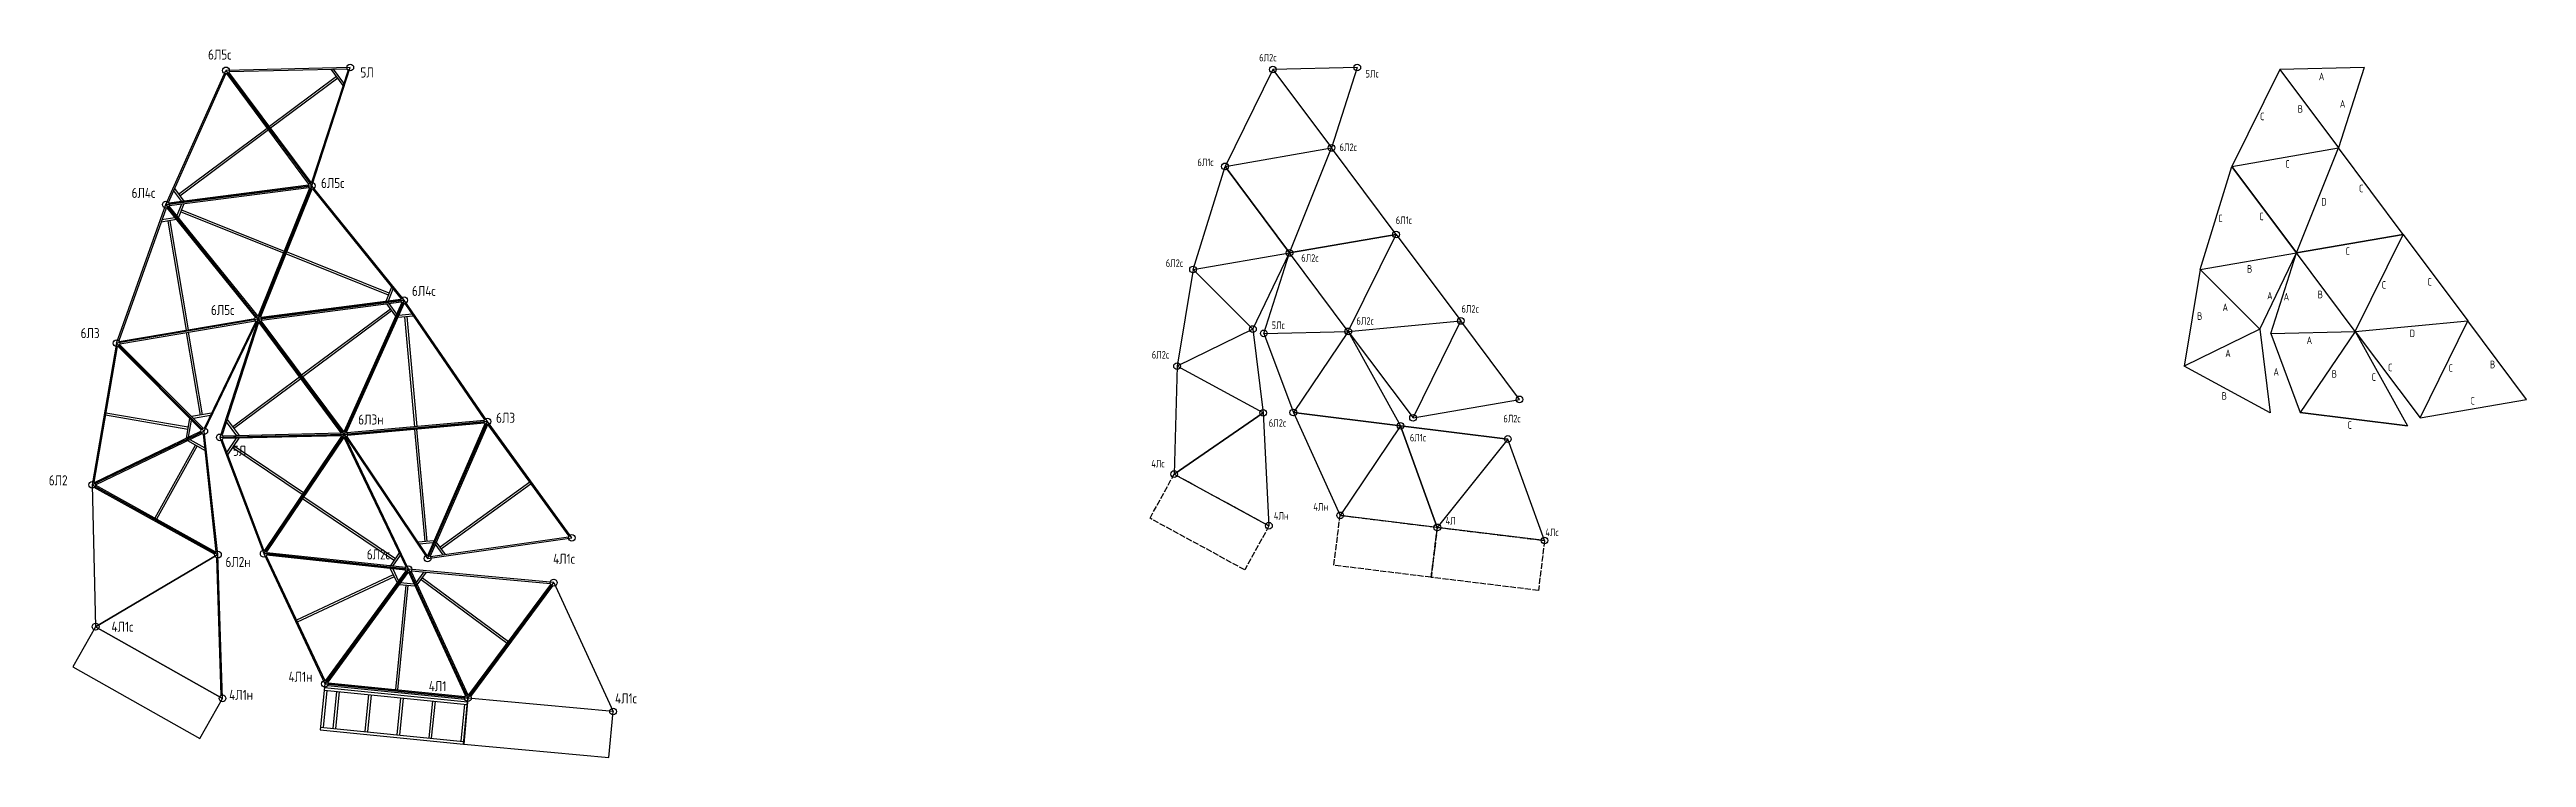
# Model space of a CAD drawing. Header units: millimetres. Extents: x -25973 to 65219, y -30391 to 358.
# Drawn here: x -25973 to 23222, y -13709 to 358 of the extents above; entities that cross this region are included whole.
import ezdxf

# ---------------------------------------------------------------- set-up
doc = ezdxf.new("R2010")
doc.units = ezdxf.units.MM
doc.linetypes.add('ACAD_ISO02W100', pattern=[15, 12, -3])
doc.layers.add('Маркировка', color=3, linetype='Continuous')
doc.layers.add('ОБрешетка', color=7, linetype='Continuous')
doc.styles.add('SPDS', font='SPDS.shx')

msp = doc.modelspace()

# ---------------------------------------------------------------- texts
at = {"layer": 'Маркировка', "ltscale": 100, "style": 'SPDS'}
for s, height, p in [('6Л5с', 200, (-22824.6, 158.1)), ('5Л', 200, (-19798.8, -198.4)), ('6Л2с', 150, (-1947.7, 122.2)), ('5Лс', 150, (164.5, -198.4)), ('А', 150, (19097.8, -252.3)), ('С', 150, (17935.1, -1046.6)), ('В', 150, (18679.9, -898.1)), ('А', 150, (19515.2, -795.7)), ('6Л1с', 150, (-3174.9, -1957.7)), ('6Л2с', 150, (-351.7, -1658.5)), ('С', 150, (18434.8, -1989.4)), ('6Л4с', 200, (-24343.2, -2590.1)), ('6Л5с', 200, (-20581.1, -2394.6)), ('С', 150, (19900.1, -2477.6)), ('С', 150, (17104.2, -3072.5)), ('С', 150, (17918.2, -3033.2)), ('D', 150, (19147.1, -2742.8)), ('6Л1с', 150, (763.7, -3108.3)), ('6Л2с', 150, (-3803.4, -3961.4)), ('6Л2с', 150, (-1112.5, -3859.3)), ('В', 150, (17672.7, -4076)), ('С', 150, (19630.6, -3723.5)), ('6Л4с', 200, (-18774.6, -4537.7)), ('С', 150, (20350.5, -4394.3)), ('С', 150, (21260, -4332.6)), ('6Л5с', 200, (-22766.8, -4917.1)), ('6Л2с', 150, (2070.1, -4870.3)), ('В', 150, (16681.4, -5013.5)), ('А', 150, (17184.8, -4839.7)), ('А', 150, (18070.5, -4607.5)), ('А', 150, (18398.8, -4628.4)), ('В', 150, (19075.9, -4584.5)), ('6Л3', 200, (-25355.3, -5377.1)), ('5Лс', 150, (-1701.1, -5195.3)), ('6Л2с', 150, (-16.6, -5109.9)), ('А', 150, (18855.7, -5494.2)), ('D', 150, (20901.9, -5356.2)), ('6Л2с', 150, (-4081.2, -5782.8)), ('А', 150, (17239.4, -5753.2)), ('С', 150, (20475.3, -6034.6)), ('С', 150, (21676.8, -6045.9)), ('В', 150, (22498.2, -5975.1)), ('А', 150, (18196, -6121.4)), ('В', 150, (19354.2, -6163.4)), ('С', 150, (20149.6, -6225.4)), ('6Л3', 200, (-17104.2, -7059.5)), ('В', 150, (17167.8, -6600.3)), ('С', 150, (22114.7, -6696.8)), ('6Л3н', 200, (-19842.3, -7094)), ('6Л2с', 150, (-1757.4, -7137.7)), ('6Л1с', 150, (1045.2, -7429.5)), ('6Л2с', 150, (2901.5, -7050.3)), ('С', 150, (19672.4, -7179.5)), ('5Л', 200, (-22329.5, -7715.6)), ('4Лс', 150, (-4091.2, -7945.3)), ('6Л2', 200, (-25988, -8302)), ('4Лн', 150, (-1657.5, -8983.1)), ('4Лн', 150, (-872.9, -8804.7)), ('4Л', 150, (1755.5, -9081)), ('4Лс', 150, (3735.5, -9309.8)), ('6Л2н', 200, (-22479, -9923.3)), ('6Л2с', 200, (-19671.9, -9773.9)), ('4Л1с', 200, (-15971.6, -9861.5)), ('4Л1с', 200, (-24742.6, -11212.2)), ('4Л1н', 200, (-21226.7, -12206)), ('4Л1', 200, (-18440.8, -12391.8)), ('4Л1н', 200, (-22405.5, -12564.6)), ('4Л1с', 200, (-14740.9, -12636.1))]:
    msp.add_text(s, height=height, dxfattribs=at).set_placement(p)

# ---------------------------------------------------------------- linework, layer by layer
at = {"color": 5, "ltscale": 100}
for p, q in [((-22468.7, -56.9), (-20763.1, -2348.5)), ((-21827.2, -4999.6, 0), (-24643.9, -5476.1, 0))]:
    msp.add_line(p, q, dxfattribs=at)
at = {"color": 1, "ltscale": 100}
for p, q in [((-1677.9, -39.4), (-2626.9, -1963.7)), ((18322.1, -39.4), (17373.1, -1963.7)), ((-3262.1, -4013), (-2626.9, -1963.7)), ((-2626.9, -1963.7), (-512.7, -1598.1)), ((-2626.9, -1963.7), (-1344.2, -3683.6)), ((769.9, -3318), (-512.7, -1598.1)), ((16737.9, -4013), (17373.1, -1963.7)), ((17373.1, -1963.7), (19487.3, -1598.1)), ((17373.1, -1963.7), (18655.8, -3683.6)), ((20769.9, -3318), (19487.3, -1598.1)), ((769.9, -3318), (-1344.2, -3683.6)), ((-179.1, -5242.2), (769.9, -3318)), ((769.9, -3318), (2056.4, -5035)), ((20769.9, -3318), (18655.8, -3683.6)), ((19820.9, -5242.2), (20769.9, -3318)), ((20769.9, -3318), (22056.4, -5035)), ((-179.1, -5242.2), (859.3, -7119.7)), ((-179.1, -5242.2), (1107.4, -6959.2)), ((1107.4, -6959.2), (2056.4, -5035)), ((19820.9, -5242.2), (20859.3, -7119.7)), ((19820.9, -5242.2), (21107.4, -6959.2)), ((21107.4, -6959.2), (22056.4, -5035)), ((-3579.6, -5932.9), (-3637.8, -8077.7)), ((-3637.8, -8077.7), (-1869.8, -6862.2)), ((859.3, -7119.7), (-1269.7, -6853.9)), ((20859.3, -7119.7), (18730.3, -6853.9)), ((859.3, -7119.7), (-341.2, -8898)), ((1590.1, -9137), (859.3, -7119.7)), ((859.3, -7119.7), (1590.1, -9137)), ((859.3, -7119.7), (2988.9, -7380.8)), ((3719.7, -9398), (2988.9, -7380.8)), ((-3637.8, -8077.7), (-1753.9, -9104.3)), ((3719.7, -9398), (1590.1, -9137))]:
    msp.add_line(p, q, dxfattribs=at)
at = {"color": 5}
for p, q in [((-1677.9, -39.4), (-512.7, -1598.1)), ((18322.1, -39.4), (19487.3, -1598.1)), ((-3262.1, -4013), (-1344.2, -3683.6)), ((-179.1, -5242.2), (-1344.2, -3683.6)), ((16737.9, -4013), (18655.8, -3683.6)), ((19820.9, -5242.2), (18655.8, -3683.6)), ((-3262.1, -4013), (-3579.6, -5932.9)), ((16737.9, -4013), (16420.4, -5932.9)), ((-179.1, -5242.2), (-1269.7, -6853.9)), ((3221.6, -6593.7), (2056.4, -5035)), ((19820.9, -5242.2), (18730.3, -6853.9)), ((23221.6, -6593.7), (22056.4, -5035)), ((-1869.8, -6862.2), (-3579.6, -5932.9)), ((18130.2, -6862.2), (16420.4, -5932.9)), ((1590.1, -9137), (-341.2, -8898))]:
    msp.add_line(p, q, dxfattribs=at)
at = {"color": 1}
for p, q in [((-1344.2, -3683.6), (-2626.9, -1963.7)), ((18655.8, -3683.6), (17373.1, -1963.7)), ((-1344.2, -3683.6), (769.9, -3318)), ((18655.8, -3683.6), (20769.9, -3318)), ((-1869.8, -6862.2), (-3637.8, -8077.7)), ((-1269.7, -6853.9), (859.3, -7119.7)), ((1107.4, -6959.2), (3221.6, -6593.7)), ((18730.3, -6853.9), (20859.3, -7119.7)), ((21107.4, -6959.2), (23221.6, -6593.7)), ((2988.9, -7380.8), (859.3, -7119.7))]:
    msp.add_line(p, q, dxfattribs=at)
at = {"color": 3}
for p, q in [((-1344.2, -3683.6), (-512.7, -1598.1)), ((18655.8, -3683.6), (19487.3, -1598.1)), ((-179.1, -5242.2), (2056.4, -5035)), ((19820.9, -5242.2), (22056.4, -5035)), ((-1869.8, -6862.2), (-1753.9, -9104.3)), ((-1269.7, -6853.9), (-341.2, -8898)), ((2988.9, -7380.8), (1590.1, -9137))]:
    msp.add_line(p, q, dxfattribs=at)
at = {"color": 5, "ltscale": 100, "extrusion": (0.291666, 0.449431, 0.844359)}
msp.add_line((-21827.2, -4999.6, 0), (-20763.1, -2348.5, 0), dxfattribs=at)
at = {"color": 5, "ltscale": 100, "extrusion": (0.075915, 0.711873, 0.698193)}
msp.add_line((-20121.5, -7291.3, 0), (-21827.2, -4999.6, 0), dxfattribs=at)
at = {"color": 5, "ltscale": 100, "extrusion": (0.505542, 0.776449, 0.376235)}
msp.add_line((-24643.9, -5476.1, 0), (-25126.1, -8291.8, 0), dxfattribs=at)
at = {"color": 5, "ltscale": 100, "extrusion": (0.171557, 0.910503, 0.376235)}
msp.add_line((-21719.8, -9659, 0), (-20121.5, -7291.3, 0), dxfattribs=at)
at = {"color": 5, "ltscale": 100, "extrusion": (-0.070603, 0.777337, 0.62511)}
msp.add_line((-20121.5, -7291.3, 0), (-17276.5, -7032.9, 0), dxfattribs=at)
at = {"color": 5, "ltscale": 100, "extrusion": (0.480191, -0.177014, 0.859117)}
msp.add_line((-15598.5, -9344.7, 0), (-17276.5, -7032.9, 0), dxfattribs=at)
at = {"color": 5, "ltscale": 100, "extrusion": (0.471041, 0.848393, -0.241556)}
msp.add_line((-22628.6, -9678.5, 0), (-25126.1, -8291.8, 0), dxfattribs=at)
at = {"color": 5, "ltscale": 100, "extrusion": (0.306459, -0.07043, 0.949275)}
msp.add_line((-22537.4, -12533.7, 0), (-22628.6, -9678.5, 0), dxfattribs=at)
at = {"color": 5, "ltscale": 100, "extrusion": (0.698748, -0.141747, 0.701184)}
msp.add_line((-21719.8, -9659, 0), (-20505.4, -12244.8, 0), dxfattribs=at)
at = {"color": 5, "ltscale": 100, "extrusion": (0.440828, -0.124868, 0.888864)}
msp.add_line((-17662.9, -12529.2, 0), (-15960.4, -10235.3, 0), dxfattribs=at)
at = {"color": 5, "ltscale": 100, "extrusion": (0.584865, -0.058519, 0.809017)}
msp.add_line((-20505.4, -12244.8, 0), (-17662.9, -12529.2, 0), dxfattribs=at)
at = {"color": 1, "ltscale": 100}
msp.add_lwpolyline([(-20763.1, -2348.5), (-23660.7, -2724.6), (-22468.7, -56.9), (-20763.1, -2348.5)], dxfattribs=at)
at = {"color": 2, "ltscale": 100}
msp.add_lwpolyline([(-20000, 0), (-22468.7, -56.9), (-20763.1, -2348.5), (-20000, 0)], dxfattribs=at)
at = {"color": 2}
for points in [[(0, 0), (-1677.9, -39.4)], [(0, 0), (-512.7, -1598.1)], [(20000, 0), (18322.1, -39.4)], [(20000, 0), (19487.3, -1598.1)], [(-2071.7, -5196), (-1344.2, -3683.6)], [(-1857, -5281.7), (-1344.2, -3683.6)], [(17928.3, -5196), (18655.8, -3683.6)], [(18143, -5281.7), (18655.8, -3683.6)], [(-2071.7, -5196), (-3262.1, -4013)], [(17928.3, -5196), (16737.9, -4013)], [(-2071.7, -5196), (-3579.6, -5932.9)], [(-2071.7, -5196), (-1869.8, -6862.2)], [(-1857, -5281.7), (-179.1, -5242.2)], [(-1857, -5281.7), (-1269.7, -6853.9)], [(17928.3, -5196), (16420.4, -5932.9)], [(17928.3, -5196), (18130.2, -6862.2)], [(18143, -5281.7), (19820.9, -5242.2)], [(18143, -5281.7), (18730.3, -6853.9)]]:
    msp.add_lwpolyline(points, dxfattribs=at)
at = {"color": 1, "ltscale": 100, "elevation": 0}
for points in [[(-21827.2, -4999.6), (-23660.7, -2724.6), (-20763.1, -2348.5), (-21827.2, -4999.6)], [(-21827.2, -4999.6), (-18929.6, -4623.5), (-20763.1, -2348.5), (-21827.2, -4999.6)], [(-23660.7, -2724.6), (-21827.2, -4999.6), (-24643.9, -5476.1), (-23660.7, -2724.6)], [(-18929.6, -4623.5), (-21827.2, -4999.6), (-20121.5, -7291.3), (-18929.6, -4623.5)], [(-17276.5, -7032.9), (-18929.6, -4623.5), (-20121.5, -7291.3), (-17276.5, -7032.9)], [(-18842.3, -9969), (-20121.5, -7291.3), (-21719.8, -9659), (-18842.3, -9969)], [(-18463.7, -9752.7), (-17276.5, -7032.9), (-20121.5, -7291.3), (-18463.7, -9752.7)], [(-17276.5, -7032.9), (-18463.7, -9752.7), (-15598.5, -9344.7), (-17276.5, -7032.9)], [(-25056.9, -11109.7), (-22628.6, -9678.5), (-25126.1, -8291.8), (-25056.9, -11109.7)], [(-25056.9, -11109.7), (-22537.4, -12533.7), (-22628.6, -9678.5), (-25056.9, -11109.7)], [(-18842.3, -9969), (-21719.8, -9659), (-20505.4, -12244.8), (-18842.3, -9969)], [(-17662.9, -12529.2), (-18842.3, -9969), (-20505.4, -12244.8), (-17662.9, -12529.2)], [(-15960.4, -10235.3), (-18842.3, -9969), (-17662.9, -12529.2), (-15960.4, -10235.3)], [(-15960.4, -10235.3), (-14781.1, -12795.5), (-17662.9, -12529.2), (-15960.4, -10235.3)]]:
    msp.add_lwpolyline(points, dxfattribs=at)
at = {"color": 2, "ltscale": 100, "elevation": 0}
for points in [[(-22899.5, -7224), (-21827.2, -4999.6), (-24643.9, -5476.1), (-22899.5, -7224)], [(-22590.3, -7348.2), (-20121.5, -7291.3), (-21827.2, -4999.6), (-22590.3, -7348.2)], [(-22899.5, -7224), (-24643.9, -5476.1), (-25126.1, -8291.8), (-22899.5, -7224)], [(-22899.5, -7224), (-25126.1, -8291.8), (-22628.6, -9678.5), (-22899.5, -7224)], [(-22590.3, -7348.2), (-21719.8, -9659), (-20121.5, -7291.3), (-22590.3, -7348.2)]]:
    msp.add_lwpolyline(points, dxfattribs=at)
at = {"color": 1, "linetype": 'ACAD_ISO02W100', "ltscale": 10}
for points in [[(-3637.8, -8077.7), (-1753.9, -9104.3), (-2232.4, -9982.4), (-4116.4, -8955.8)], [(1590.1, -9137), (3719.7, -9398), (3598, -10390.6), (1468.4, -10129.5)]]:
    msp.add_lwpolyline(points, close=True, dxfattribs=at)
at = {"color": 5, "linetype": 'ACAD_ISO02W100', "ltscale": 10}
msp.add_lwpolyline([(-341.2, -8898), (1590.1, -9137), (1467.3, -10129.4), (-464, -9890.4)], close=True, dxfattribs=at)
at = {"color": 1, "ltscale": 100, "elevation": 0}
for points in [[(-25508.3, -11908.3), (-22988.7, -13332.4), (-22537.4, -12533.7), (-25056.9, -11109.7)], [(-14781.1, -12795.5), (-17662.9, -12529.2), (-17747.3, -13442.7), (-14865.5, -13708.9)]]:
    msp.add_lwpolyline(points, close=True, dxfattribs=at)
at = {"color": 5, "ltscale": 100, "elevation": 0}
msp.add_lwpolyline([(-20596.7, -13157.3), (-17754.2, -13441.7), (-17662.9, -12529.2), (-20505.4, -12244.8)], close=True, dxfattribs=at)
at = {"layer": 'Маркировка', "ltscale": 100}
for centre in [(-22468.7, -56.9), (-20000, 0), (-1677.9, -39.4), (0, 0), (-2626.9, -1963.7), (-512.7, -1598.1), (-20763.1, -2348.5, 0), (-23660.7, -2724.6, 0), (769.9, -3318), (-1344.2, -3683.6), (-3262.1, -4013), (-18929.6, -4623.5, 0), (-24643.9, -5476.1, 0), (-21827.2, -4999.6, 0), (-2071.7, -5196), (-1857, -5281.7), (-179.1, -5242.2), (2056.4, -5035), (-3579.6, -5932.9), (-1869.8, -6862.2), (-1269.7, -6853.9), (3221.6, -6593.7), (-22899.5, -7224, 0), (-22590.3, -7348.2, 0), (-20121.5, -7291.3, 0), (-17276.5, -7032.9, 0), (859.3, -7119.7), (1107.4, -6959.2), (2988.9, -7380.8), (-25126.1, -8291.8, 0), (-3637.8, -8077.7), (-341.2, -8898), (-15598.5, -9344.7, 0), (-1753.9, -9104.3), (1590.1, -9137), (3719.7, -9398), (-22628.6, -9678.5, 0), (-21719.8, -9659, 0), (-18463.7, -9752.7, 0), (-18842.3, -9969, 0), (-15960.4, -10235.3, 0), (-25056.9, -11109.7, 0), (-20505.4, -12244.8, 0), (-22537.4, -12533.7, 0), (-17662.9, -12529.2, 0), (-14781.1, -12795.5, 0)]:
    msp.add_circle(centre, 66.5, dxfattribs=at)
at = {"layer": 'ОБрешетка', "ltscale": 100, "elevation": 0}
for points in [[(-23612.4, -2679.1), (-22470.4, -123.2)], [(-20274.2, -178.6), (-21607.6, -1171.1)], [(-20249.8, -211.4), (-21583.2, -1203.9)], [(-23410.8, -2513.2), (-21648.6, -1201.6)], [(-23386.5, -2546), (-21624.2, -1234.3)], [(-23603.2, -2691.4), (-20827.1, -2331.1)], [(-23596.6, -2742), (-20820.5, -2381.7)], [(-23509.6, -2449), (-23353.2, -2659)], [(-23490.5, -2406.3), (-23306.8, -2653)], [(-18987.9, -4591.9), (-20744.5, -2412.2)], [(-23657.2, -2790.9), (-24599.2, -5427)], [(-23642.1, -2788.3), (-21885.5, -4968)], [(-23602.4, -2756.3), (-21845.7, -4935.9)], [(-23444.2, -2952.5), (-23346.7, -2709.6)], [(-23414.8, -2989), (-23300.3, -2703.6)], [(-23365.1, -2865.2), (-21326.4, -3683.5)], [(-23349.9, -2827.3), (-21311.2, -3645.6)], [(-23454.6, -3021), (-23757.8, -3072.3)], [(-23483.9, -2984.6), (-23742, -3028.2)], [(-23626.3, -3050.1), (-23259.9, -5216.1)], [(-23586, -3043.3), (-23219.6, -5209.3)], [(-19240.3, -4520.8), (-21279, -3702.5)], [(-19225.1, -4482.9), (-21263.8, -3664.6)], [(-19290, -4644.6), (-19175.4, -4359.2)], [(-19243.6, -4638.6), (-19146.1, -4395.6)], [(-21769.7, -4966.5), (-18993.6, -4606.1)], [(-18993.6, -4606.1), (-21769.7, -4966.4)], [(-21763.2, -5017.1), (-18987, -4656.7)], [(-19203.8, -4802.2), (-20966.1, -6113.8)], [(-19179.4, -4834.9), (-20941.7, -6146.6)], [(-18977.9, -4669), (-20119.8, -7224.9)], [(-20073.2, -7245.7), (-18931.3, -4689.9)], [(-19283.4, -4695.2), (-19099.8, -4941.9)], [(-19237, -4689.2), (-19080.7, -4899.2)], [(-19034.1, -4920), (-18773.4, -4896.3)], [(-18916, -4688.5), (-17332.2, -6996.8)], [(-24587.7, -5440.7), (-21891.8, -4984.7)], [(-24579.2, -5491.1), (-21883.3, -5035)], [(-22974.1, -6905.4), (-23251.4, -5266.4)], [(-22933.9, -6898.6), (-23211.1, -5259.6)], [(-21876.7, -5043.7), (-22895.9, -7157.8)], [(-21821.8, -5065.8), (-22547.1, -7297.8)], [(-20178.6, -7257.4), (-21811.1, -5064)], [(-20137.6, -7226.9), (-21770.1, -5033.5)], [(-19053.2, -4962.7), (-18746.9, -4934.9)], [(-18920.4, -4950.7), (-18721.7, -7138.5)], [(-18879.7, -4947), (-18681, -7134.8)], [(-24629, -5540.8), (-25090.6, -8235.7)], [(-24618.7, -5537.5), (-22960.9, -7198.7)], [(-24582.5, -5501.4), (-22924.7, -7162.6)], [(-22340.4, -7136.8), (-21007, -6144.3)], [(-22316.1, -7169.5), (-20982.6, -6177.1)], [(-23218, -7148.8), (-24856.4, -6868.1)], [(-22756.5, -6868.6), (-23151.5, -6935.4)], [(-25081.9, -8242.3), (-22965.8, -7227.5)], [(-25059.9, -8288.3), (-22943.7, -7273.5)], [(-23224.9, -7189), (-24863.3, -6908.4)], [(-23255.3, -7366.3), (-23187.6, -6971.4)], [(-23210.2, -7344.7), (-23152.3, -7006.9)], [(-22778.2, -6913.7), (-23116.2, -6970.8)], [(-22660.6, -9620.4), (-22918.2, -7287.7)], [(-20183.3, -7267.2), (-22529.6, -7321.2)], [(-20182.2, -7318.2), (-22528.4, -7372.3)], [(-22463.3, -7040.1), (-22258.7, -7315)], [(-22449.3, -7650.1), (-22257.5, -7366)], [(-22447.8, -6992.5), (-22208.6, -7313.8)], [(-22431.6, -7696.9), (-22207.5, -7364.9)], [(-20176.9, -7327.7), (-21706.7, -9594)], [(-20134.6, -7356.3), (-21664.4, -9622.5)], [(-20118.2, -7357.5), (-18891.7, -9924.8)], [(-18476.8, -9687.6), (-20066.2, -7327.8)], [(-17339.8, -7013), (-20062.8, -7260.3)], [(-17335.2, -7063.8), (-20058.2, -7311.1)], [(-18514.6, -9418.2), (-18717.1, -7189.3)], [(-18474, -9414.5), (-18676.4, -7185.6)], [(-17324.4, -7078.8), (-18462.6, -9686.3)], [(-17277.7, -7099.2), (-18415.9, -9706.8)], [(-15655.1, -9310.2), (-17261.2, -7097.4)], [(-23075.9, -7499.7), (-23882.8, -8952.9)], [(-23040.2, -7519.5), (-23847.1, -8972.7)], [(-23233.2, -7412.3), (-22882.9, -7606.8)], [(-23188.1, -7390.7), (-22888.4, -7557.1)], [(-21717.5, -9592.7), (-22544.8, -7396.5)], [(-22331, -7547.8), (-20953.2, -8477.8)], [(-22308.1, -7514), (-20930.4, -8443.9)], [(-22694.5, -9671.1), (-25085, -8343.8)], [(-22669.7, -9626.5), (-25060.2, -8299.2)], [(-16431.4, -8240.6), (-18211.9, -9533)], [(-16407.4, -8273.7), (-18188, -9566.1)], [(-15662.7, -9328.1), (-18406.7, -9718.8)], [(-22564.8, -12473.3), (-22652.1, -9740.5)], [(-21670.6, -9703.6), (-20508.4, -12178.5)], [(-18905.9, -9987.8), (-21661.6, -9691)], [(-18900.4, -9937.1), (-21656.1, -9640.2)], [(-18338.6, -9402.2), (-18650, -9430.5)], [(-18357.2, -9444.9), (-18623.9, -9469.1)], [(-18153.7, -9682.8), (-18310.9, -9466.2)], [(-18108, -9676.3), (-18291.9, -9422.8)], [(-18899, -10003.4), (-20489.9, -12180.3)], [(-18857.8, -10033.5), (-20448.7, -12210.4)], [(-18894.3, -10283.5), (-19102, -12359.6)], [(-18853.6, -10287.6), (-19061.3, -12363.6)], [(-18839.8, -10035.3), (-17711.7, -12484.2)], [(-18793.5, -10014), (-17665.4, -12462.9)], [(-18783.6, -10000.1), (-16023.7, -10255.1)], [(-17646.9, -12464.8), (-16017.4, -10269.2)], [(-17606, -12495.2), (-15976.4, -10299.7)], [(-20447.1, -12276.3), (-17726.4, -12548.5)], [(-20442, -12225.5), (-17721.3, -12497.7)], [(-20467.3, -12375.8), (-20540.9, -13111.6)], [(-20518.1, -12370.7), (-17675.5, -12655.1)], [(-20513.1, -12321), (-17670.6, -12605.4)], [(-20338.9, -13131.8), (-20265.3, -12396)], [(-20288.2, -13136.9), (-20214.5, -12401.1)], [(-19704.2, -13195.3), (-19630.6, -12459.5)], [(-19653.4, -13200.4), (-19579.8, -12464.6)], [(-19069.4, -13258.8), (-18995.8, -12523)], [(-19018.7, -13263.9), (-18945, -12528.1)], [(-18434.7, -13322.3), (-18361.1, -12586.6)], [(-18383.9, -13327.4), (-18310.3, -12591.6)], [(-17799.9, -13385.8), (-17726.3, -12650.1)], [(-20591.7, -13106.5), (-17749.2, -13390.9)]]:
    msp.add_lwpolyline(points, dxfattribs=at)
at = {"layer": 'ОБрешетка', "ltscale": 100}
for points in [[(-20820.1, -2314.6), (-22452.6, -121.3)], [(-20779.2, -2284.2), (-22411.7, -90.8)], [(-22406.9, -81), (-20060.6, -26.9)], [(-20043.2, -50.4), (-20768.4, -2282.4)], [(-20142.4, -355.7), (-20381.6, -34.3)], [(-20126.9, -308.1), (-20331.6, -33.2)], [(-20809.6, -2395.8), (-21828, -4933.3)], [(-20762.2, -2414.9), (-21780.7, -4952.3)], [(-20947.8, -8561), (-19124.2, -9791.9)], [(-20925, -8527.2), (-19101.4, -9758.1)], [(-19200.4, -9904.8), (-19025.2, -9645.2)], [(-19154.5, -9909.7), (-19004.8, -9687.9)], [(-19147.4, -10079.3), (-21070.2, -10982.3)], [(-19130, -10116.2), (-21052.8, -11019.2)], [(-19205.5, -9955.5), (-19071.9, -10240)], [(-19158, -9960.7), (-19044.4, -10202.4)], [(-19030.6, -10269.9), (-18717.3, -10301.2)], [(-19002.6, -10231.7), (-18737.1, -10258.2)], [(-18690.3, -10237.8), (-18531.2, -10023.4)], [(-18670.9, -10280.1), (-18483.6, -10027.8)], [(-18589.4, -10170.3), (-16883.6, -11436.4)], [(-18565.1, -10137.5), (-16859.3, -11403.6)]]:
    msp.add_lwpolyline(points, dxfattribs=at)

msp.set_redraw_order([(e.dxf.handle, doc.entitydb.next_handle()) for e in msp.query("TEXT MTEXT ATTDEF DIMENSION ARC_DIMENSION")])  # texts and dimensions are drawn at this point

doc.saveas('drawing.dxf')
